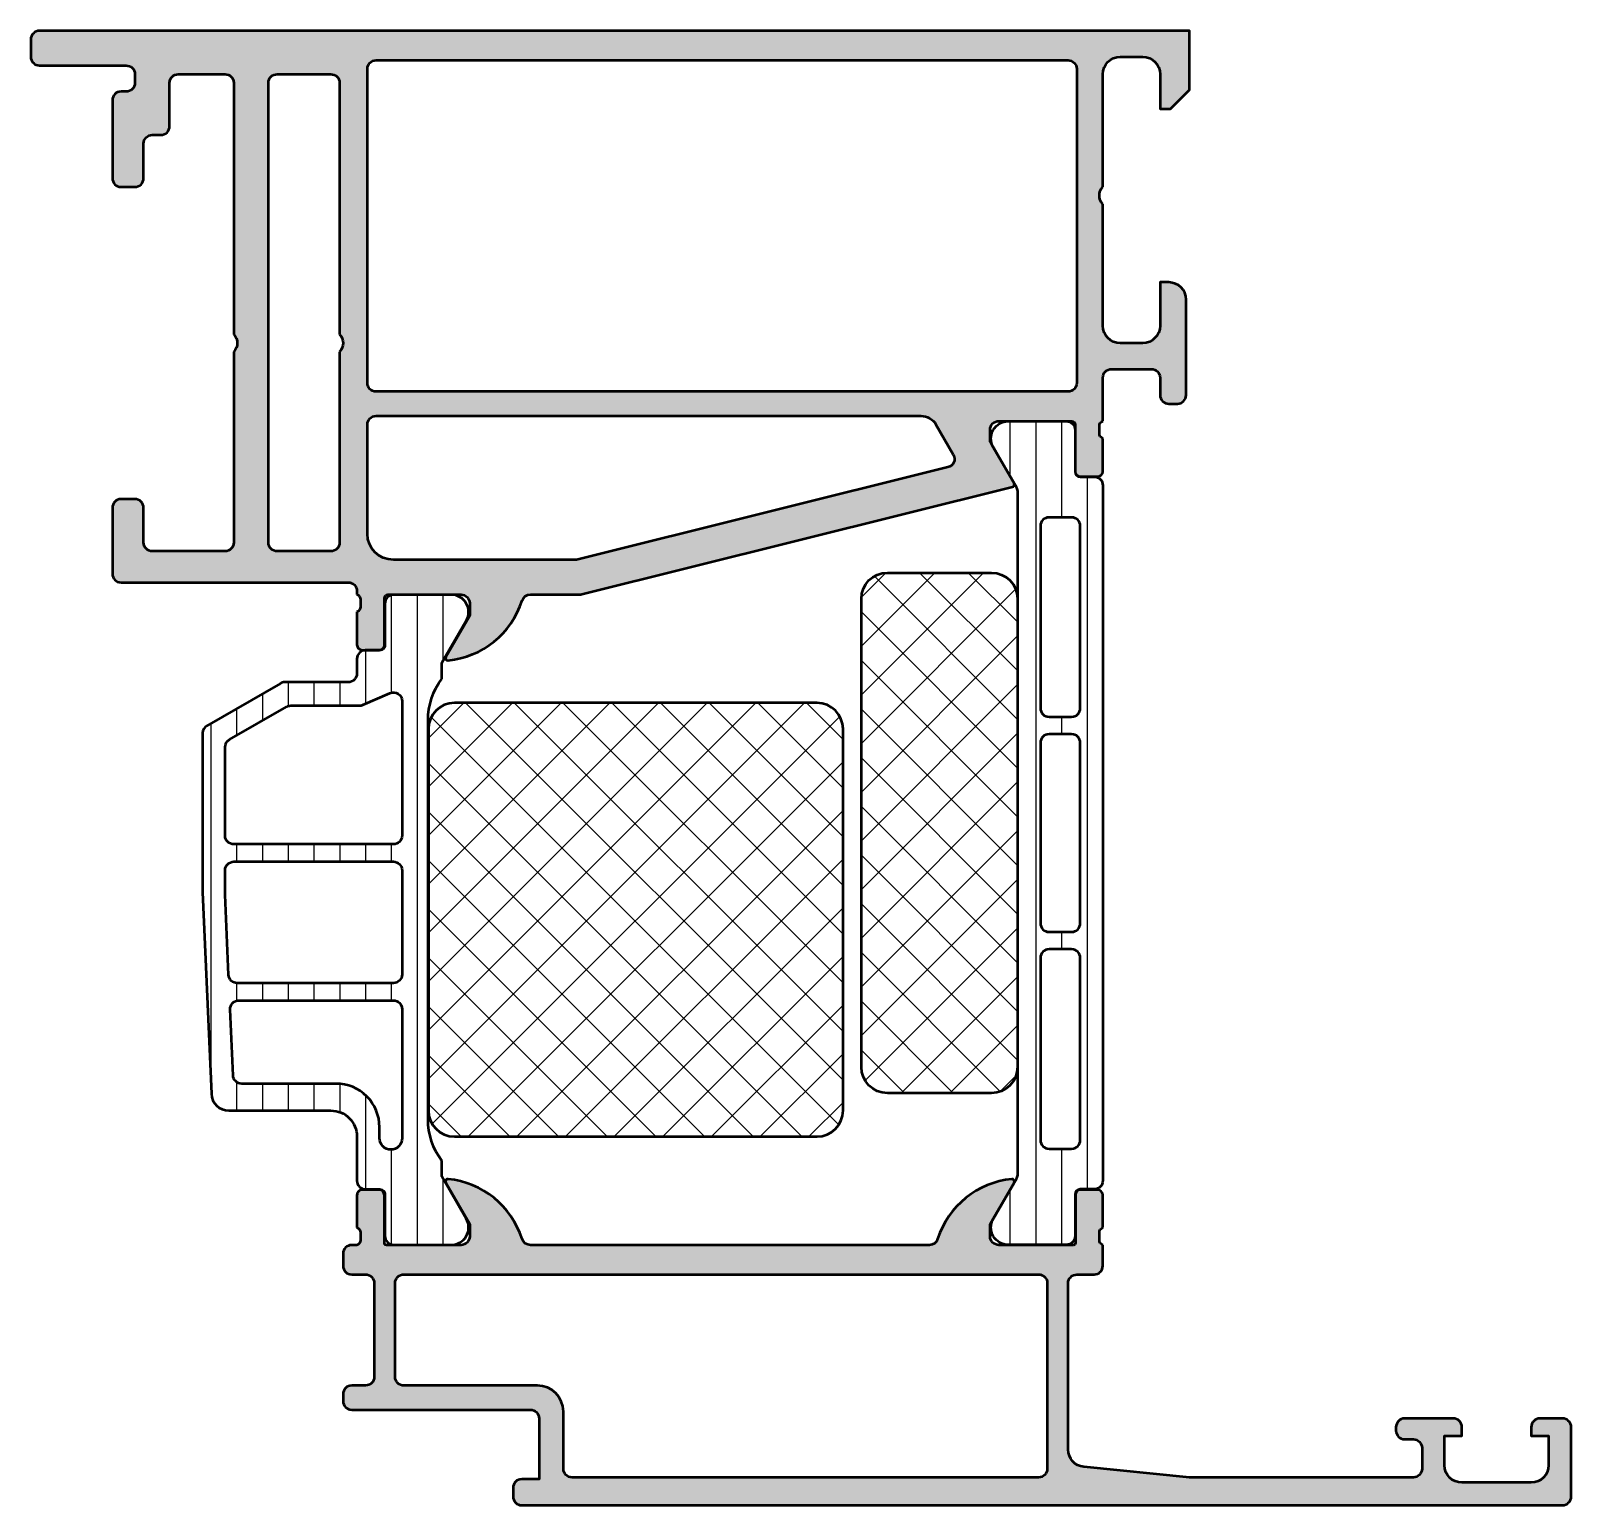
# Model space of a CAD drawing. Extents: x -20.8 to 68, y 0 to 85.
import ezdxf

# ---------------------------------------------------------------- set-up
doc = ezdxf.new("R2010")
doc.units = 0
for name, color, linetype, lineweight in [('0S-Alu contour', 7, 'Continuous', 50), ('0S-Alu hatch', 252, 'Continuous', 25), ('0S-Plastic contour', 254, 'Continuous', 50), ('0S-Plastic hatch', 253, 'Continuous', 25), ('0S-PT contour', 91, 'Continuous', 50), ('0S-PT hatch', 103, 'Continuous', 25)]:
    doc.layers.add(name, color=color, linetype=linetype, lineweight=lineweight)
pattern_1 = [(135, (0, 0), (-1.403165018917055, -1.403165018917055), []), (225, (0, 0), (1.403165018917055, -1.403165018917055), [])]
pattern_2 = [(90, (0, 0), (-1.4859, 0), [])]

# ---------------------------------------------------------------- blocks, each defined once
blk = doc.blocks.new('485140__8F35BCEF_6B17_4D60_A2D0_9060511C50F1_')
at = {"layer": '0S-Alu hatch'}
h = blk.add_hatch(color=256, dxfattribs=at)
edge = h.paths.add_edge_path()
edge.add_line((-14.79999999999999, 57.99999999999994), (-15.59999999999999, 57.99999999999993))
edge.add_arc((-15.59999999999999, 57.49999999999993), 0.5, 90, 180)
edge.add_line((-16.09999999999999, 57.49999999999994), (-16.09999999999999, 53.69999999999993))
edge.add_arc((-15.59999999999999, 53.69999999999993), 0.5, 180, 270)
edge.add_line((-15.59999999999999, 53.19999999999993), (-2.499999999999985, 53.19999999999993))
edge.add_ellipse((-2.499999999999985, 52.69999999999993), major_axis=(-0.5, 0), ratio=1, start_angle=180, end_angle=270, ccw=False)
edge.add_line((-1.999999999999985, 52.69999999999993), (-1.999999999999985, 52.49999999999993))
edge.add_ellipse((-2.099999999999994, 52.21715728752532), major_axis=(-0.2999999999999956, 0), ratio=1, start_angle=180, end_angle=250.52877936550732, ccw=False)
edge.add_line((-1.799999999999997, 52.21715728752532), (-1.799999999999982, 51.78284271247456))
edge.add_ellipse((-2.09999999999998, 51.78284271247456), major_axis=(-0.2999999999999971, 0), ratio=1, start_angle=109.4712206344897, end_angle=180, ccw=False)
edge.add_line((-1.999999999999985, 51.49999999999995), (-1.999999999999985, 49.59999999999998))
edge.add_arc((-1.699999999999945, 49.59999999999998), 0.3000000000000398, 180, 269.9999999999973)
edge.add_line((-1.69999999999996, 49.29999999999994), (-0.7100000000000364, 49.29999999999995))
edge.add_arc((-0.7100000000000222, 49.59999999999998), 0.3000000000000327, 269.9999999999973, 360)
edge.add_line((-0.4099999999999966, 49.59999999999998), (-0.4099999999999824, 52.29999999999994))
edge.add_ellipse((-0.2099999999999937, 52.29999999999994), major_axis=(-0.1999999999999886, 0), ratio=1, start_angle=269.9999999999959, end_angle=360, ccw=False)
edge.add_line((-0.2099999999999795, 52.49999999999992), (4, 52.49999999999993))
edge.add_ellipse((4, 51.99999999999994), major_axis=(-0.4999999999999929, 0), ratio=1, start_angle=180, end_angle=270, ccw=False)
edge.add_line((4.499999999999992, 51.99999999999994), (4.5, 51.29999999999994))
edge.add_line((4.5, 51.29999999999994), (3.118504542377635, 48.90717967697238))
edge.add_arc((3.23811978464829, 48.83811978464823), 0.1381197846482912, 149.9999999999988, 275.6225775507957)
edge.add_arc((2.761776758826187, 53.67660886184776), 5.000000000000007, 275.6225775507937, 342.2515836439299)
edge.add_ellipse((8, 51.99999999999994), major_axis=(-0.4999999999999993, 0), ratio=1, start_angle=270, end_angle=342.2515836439297, ccw=False)
edge.add_line((8, 52.49999999999994), (10.85060512408802, 52.49999999999993))
edge.add_arc((10.85060512408802, 52.99999999999995), 0.5000000000000142, 270, 284)
edge.add_line((10.97156607188786, 52.51485213686194), (35.79529441547364, 58.70410274788985))
edge.add_arc((35.76188021535171, 58.83811978464825), 0.1381197846482939, 283.9999999999995, 389.9999999999971)
edge.add_line((35.88149545762237, 58.90717967697239), (34.50000000000001, 61.29999999999995))
edge.add_line((34.50000000000001, 61.29999999999995), (34.50000000000001, 61.99999999999994))
edge.add_ellipse((35.00000000000001, 61.99999999999994), major_axis=(-0.5, 0), ratio=1, start_angle=270, end_angle=360, ccw=False)
edge.add_line((35.00000000000001, 62.49999999999994), (39.21000000000001, 62.49999999999994))
edge.add_ellipse((39.21000000000001, 62.29999999999994), major_axis=(-0.2000000000000028, 0), ratio=1, start_angle=180, end_angle=270, ccw=False)
edge.add_line((39.41000000000001, 62.29999999999994), (39.41000000000001, 59.59999999999998))
edge.add_arc((39.71000000000005, 59.59999999999998), 0.3000000000000398, 180, 270)
edge.add_line((39.71000000000005, 59.29999999999994), (40.69999999999996, 59.29999999999994))
edge.add_arc((40.69999999999995, 59.59999999999998), 0.3000000000000398, 270.0000000000013, 360)
edge.add_line((41, 59.59999999999998), (41, 61.49999999999995))
edge.add_ellipse((41.10000000000001, 61.78284271247456), major_axis=(-0.2999999999999987, 0), ratio=1, start_angle=0, end_angle=70.52877936550908, ccw=False)
edge.add_line((40.8, 61.78284271247456), (40.8, 62.21715728752532))
edge.add_ellipse((41.10000000000001, 62.21715728752532), major_axis=(-0.3000000000000007, 0), ratio=1, start_angle=289.4712206344923, end_angle=360, ccw=False)
edge.add_line((41, 62.49999999999994), (41, 64.99999999999994))
edge.add_ellipse((41.5, 64.99999999999994), major_axis=(-0.5, 0), ratio=1, start_angle=270, end_angle=360, ccw=False)
edge.add_line((41.5, 65.49999999999994), (43.79999999999999, 65.49999999999994))
edge.add_ellipse((43.79999999999999, 64.99999999999994), major_axis=(-0.5, 0), ratio=1, start_angle=180, end_angle=270, ccw=False)
edge.add_line((44.29999999999999, 64.99999999999994), (44.29999999999999, 63.99999999999995))
edge.add_arc((44.79999999999999, 63.99999999999995), 0.5, 180, 270)
edge.add_line((44.79999999999999, 63.49999999999995), (45.3, 63.49999999999994))
edge.add_arc((45.3, 63.99999999999995), 0.5, 270, 360)
edge.add_line((45.8, 63.99999999999995), (45.8, 69.49999999999994))
edge.add_arc((44.79999999999999, 69.49999999999994), 1.000000000000003, 0, 90)
edge.add_line((44.79999999999999, 70.49999999999994), (44.29999999999999, 70.49999999999994))
edge.add_line((44.29999999999999, 70.49999999999994), (44.29999999999999, 67.99999999999994))
edge.add_ellipse((43.3, 67.99999999999994), major_axis=(-1.000000000000003, 0), ratio=1, start_angle=90, end_angle=180, ccw=False)
edge.add_line((43.3, 66.99999999999994), (42, 66.99999999999994))
edge.add_ellipse((42, 67.99999999999994), major_axis=(-1, 0), ratio=1, start_angle=0, end_angle=90, ccw=False)
edge.add_line((41, 67.99999999999994), (41, 74.99999999999994))
edge.add_ellipse((41.525, 75.49999999999994), major_axis=(-0.7250000000000014, 0), ratio=1, start_angle=-43.60281897270329, end_angle=43.60281897270329, ccw=False)
edge.add_line((41, 75.99999999999994), (41, 82.49999999999994))
edge.add_ellipse((42, 82.49999999999994), major_axis=(-1, 0), ratio=1, start_angle=270, end_angle=360, ccw=False)
edge.add_line((42, 83.49999999999994), (43.3, 83.49999999999994))
edge.add_ellipse((43.3, 82.49999999999994), major_axis=(-1, 0), ratio=1, start_angle=180, end_angle=270, ccw=False)
edge.add_line((44.29999999999999, 82.49999999999994), (44.29999999999999, 80.49999999999994))
edge.add_line((44.29999999999999, 80.49999999999994), (44.90000000000001, 80.49999999999994))
edge.add_line((44.90000000000001, 80.49999999999994), (46, 81.59999999999994))
edge.add_line((46, 81.59999999999994), (46, 84.99999999999994))
edge.add_line((46, 84.99999999999994), (-20.3, 84.99999999999994))
edge.add_arc((-20.3, 84.49999999999993), 0.5, 90, 180)
edge.add_line((-20.8, 84.49999999999993), (-20.8, 83.49999999999991))
edge.add_arc((-20.29999999999998, 83.49999999999994), 0.5, 180, 270)
edge.add_line((-20.29999999999998, 82.99999999999994), (-15.3, 82.99999999999993))
edge.add_ellipse((-15.3, 82.49999999999991), major_axis=(-0.5, 0), ratio=1, start_angle=180, end_angle=270, ccw=False)
edge.add_line((-14.79999999999999, 82.49999999999991), (-14.80000000000001, 81.99999999999993))
edge.add_ellipse((-15.30000000000001, 81.99999999999993), major_axis=(-0.5, 0), ratio=1, start_angle=90, end_angle=180, ccw=False)
edge.add_line((-15.30000000000001, 81.49999999999993), (-15.59999999999999, 81.49999999999993))
edge.add_arc((-15.59999999999999, 80.99999999999991), 0.5, 90, 180)
edge.add_line((-16.09999999999999, 80.99999999999991), (-16.09999999999999, 76.49999999999994))
edge.add_arc((-15.59999999999999, 76.49999999999994), 0.5, 180, 270)
edge.add_line((-15.59999999999999, 75.99999999999994), (-14.79999999999999, 75.99999999999994))
edge.add_arc((-14.79999999999999, 76.49999999999993), 0.4999999999999858, 270, 360)
edge.add_line((-14.30000000000001, 76.49999999999993), (-14.30000000000001, 78.49999999999993))
edge.add_ellipse((-13.80000000000001, 78.49999999999994), major_axis=(-0.5, 0), ratio=1, start_angle=270, end_angle=360, ccw=False)
edge.add_line((-13.80000000000001, 78.99999999999994), (-13.3, 78.99999999999994))
edge.add_arc((-13.3, 79.49999999999994), 0.5, 270, 360)
edge.add_line((-12.8, 79.49999999999994), (-12.8, 81.99999999999993))
edge.add_ellipse((-12.29999999999999, 81.99999999999993), major_axis=(-0.5, 0), ratio=1, start_angle=270, end_angle=360, ccw=False)
edge.add_line((-12.29999999999999, 82.49999999999994), (-9.599999999999994, 82.49999999999991))
edge.add_ellipse((-9.599999999999994, 81.99999999999993), major_axis=(-0.4999999999999858, 0), ratio=1, start_angle=180, end_angle=270, ccw=False)
edge.add_line((-9.100000000000009, 81.99999999999993), (-9.09999999999998, 67.49999999999991))
edge.add_ellipse((-9.625, 66.99999999999994), major_axis=(-0.7249999999999945, 0), ratio=1, start_angle=136.3971810272975, end_angle=223.6028189727009, ccw=False)
edge.add_line((-9.099999999999994, 66.49999999999994), (-9.09999999999998, 55.49999999999994))
edge.add_ellipse((-9.59999999999998, 55.49999999999994), major_axis=(-0.5, 0), ratio=1, start_angle=90, end_angle=180, ccw=False)
edge.add_line((-9.59999999999998, 54.99999999999994), (-13.80000000000001, 54.99999999999993))
edge.add_ellipse((-13.80000000000001, 55.49999999999993), major_axis=(-0.5, 0), ratio=1, start_angle=0, end_angle=90, ccw=False)
edge.add_line((-14.30000000000001, 55.49999999999993), (-14.30000000000001, 57.49999999999994))
edge.add_arc((-14.79999999999999, 57.49999999999994), 0.5, 0, 90)
edge = h.paths.add_edge_path()
edge.add_line((-1.400000000000005, 64.69999999999993), (-1.400000000000005, 82.79999999999994))
edge.add_ellipse((-0.9000000000000056, 82.79999999999994), major_axis=(-0.5, 0), ratio=1, start_angle=270, end_angle=360, ccw=False)
edge.add_line((-0.9000000000000056, 83.29999999999994), (39, 83.29999999999994))
edge.add_ellipse((39, 82.79999999999994), major_axis=(-0.5, 0), ratio=1, start_angle=180, end_angle=270, ccw=False)
edge.add_line((39.5, 82.79999999999994), (39.5, 64.69999999999995))
edge.add_ellipse((39, 64.69999999999995), major_axis=(-0.5, 0), ratio=1, start_angle=90, end_angle=180, ccw=False)
edge.add_line((39, 64.19999999999995), (-0.8999999999999914, 64.1999999999999))
edge.add_ellipse((-0.8999999999999914, 64.69999999999993), major_axis=(-0.5000000000000142, 0), ratio=1, start_angle=0, end_angle=90, ccw=False)
edge = h.paths.add_edge_path()
edge.add_line((-1.400000000000005, 55.99999999999994), (-1.399999999999977, 62.29999999999992))
edge.add_ellipse((-0.8999999999999772, 62.29999999999992), major_axis=(-0.5, 0), ratio=1, start_angle=270, end_angle=360, ccw=False)
edge.add_line((-0.8999999999999772, 62.79999999999992), (30.5162831425916, 62.79999999999994))
edge.add_ellipse((30.5162831425916, 61.79999999999994), major_axis=(-0.9999999999999948, 0), ratio=1, start_angle=209.9999999999992, end_angle=269.9999999999996, ccw=False)
edge.add_line((31.38230854637604, 62.29999999999993), (32.38040457618563, 60.57124696553692))
edge.add_ellipse((31.94739187429342, 60.32124696553692), major_axis=(-0.4999999999999971, 0), ratio=1, start_angle=103.9999999999996, end_angle=210.0000000000001, ccw=False)
edge.add_line((32.06835282209325, 59.83609910239892), (10.72599695008207, 54.51485213686194))
edge.add_ellipse((10.60503600228224, 54.99999999999994), major_axis=(-0.5, 0), ratio=1, start_angle=89.9999999999992, end_angle=103.9999999999996, ccw=False)
edge.add_line((10.60503600228223, 54.49999999999994), (0.0999999999999943, 54.49999999999994))
edge.add_ellipse((0.0999999999999943, 55.99999999999994), major_axis=(-1.5, 0), ratio=1, start_angle=0, end_angle=90, ccw=False)
edge = h.paths.add_edge_path()
edge.add_line((-7.099999999999994, 55.49999999999995), (-7.09999999999998, 81.99999999999993))
edge.add_ellipse((-6.59999999999998, 81.99999999999993), major_axis=(-0.5, 0), ratio=1, start_angle=270, end_angle=360, ccw=False)
edge.add_line((-6.59999999999998, 82.49999999999994), (-3.5, 82.49999999999991))
edge.add_ellipse((-3.5, 81.99999999999993), major_axis=(-0.5, 0), ratio=1, start_angle=180, end_angle=270, ccw=False)
edge.add_line((-3, 81.99999999999993), (-3, 67.49999999999994))
edge.add_ellipse((-3.524999999999991, 66.99999999999994), major_axis=(-0.7249999999999939, 0), ratio=1, start_angle=136.397181027296, end_angle=223.6028189727041, ccw=False)
edge.add_line((-3, 66.49999999999994), (-3, 55.49999999999998))
edge.add_ellipse((-3.5, 55.49999999999998), major_axis=(-0.5, 0), ratio=1, start_angle=90, end_angle=180, ccw=False)
edge.add_line((-3.5, 55), (-6.599999999999994, 54.99999999999995))
edge.add_ellipse((-6.599999999999994, 55.49999999999995), major_axis=(-0.5, 0), ratio=1, start_angle=0, end_angle=90, ccw=False)
at = {"layer": '0S-Alu contour', "color": 7}
for points in [[(-20.8, 84.49999999999993), (-20.8, 83.49999999999991)], [(44.29999999999999, 82.49999999999994), (44.29999999999999, 80.49999999999994), (44.90000000000001, 80.49999999999994), (46, 81.59999999999994), (46, 84.99999999999994), (-20.3, 84.99999999999994)], [(42, 83.49999999999994), (43.3, 83.49999999999994)], [(-20.29999999999998, 82.99999999999994), (-15.3, 82.99999999999993)], [(-1.400000000000005, 64.69999999999993), (-1.400000000000005, 82.79999999999994)], [(-0.9000000000000056, 83.29999999999994), (39, 83.29999999999994)], [(39.5, 82.79999999999994), (39.5, 64.69999999999995)], [(-14.79999999999999, 82.49999999999991), (-14.80000000000001, 81.99999999999993)], [(-12.8, 79.49999999999994), (-12.8, 81.99999999999993)], [(-12.29999999999999, 82.49999999999994), (-9.599999999999994, 82.49999999999991)], [(-9.100000000000009, 81.99999999999993), (-9.09999999999998, 67.49999999999991)], [(-7.099999999999994, 55.49999999999995), (-7.09999999999998, 81.99999999999993)], [(-6.59999999999998, 82.49999999999994), (-3.5, 82.49999999999991)], [(-3, 81.99999999999993), (-3, 67.49999999999994)], [(41, 75.99999999999994), (41, 82.49999999999994)], [(-16.09999999999999, 80.99999999999991), (-16.09999999999999, 76.49999999999994)], [(-15.30000000000001, 81.49999999999993), (-15.59999999999999, 81.49999999999993)], [(-14.30000000000001, 76.49999999999993), (-14.30000000000001, 78.49999999999993)], [(-13.80000000000001, 78.99999999999994), (-13.3, 78.99999999999994)], [(-15.59999999999999, 75.99999999999994), (-14.79999999999999, 75.99999999999994)], [(41, 67.99999999999994), (41, 74.99999999999994)], [(44.79999999999999, 70.49999999999994), (44.29999999999999, 70.49999999999994), (44.29999999999999, 67.99999999999994)], [(45.8, 63.99999999999995), (45.8, 69.49999999999994)], [(43.3, 66.99999999999994), (42, 66.99999999999994)], [(-9.099999999999994, 66.49999999999994), (-9.09999999999998, 55.49999999999994)], [(-3, 66.49999999999994), (-3, 55.49999999999998)], [(41, 62.49999999999994), (41, 64.99999999999994)], [(41.5, 65.49999999999994), (43.79999999999999, 65.49999999999994)], [(44.29999999999999, 64.99999999999994), (44.29999999999999, 63.99999999999995)], [(39, 64.19999999999995), (-0.8999999999999914, 64.1999999999999)], [(44.79999999999999, 63.49999999999995), (45.3, 63.49999999999994)], [(-1.400000000000005, 55.99999999999994), (-1.399999999999977, 62.29999999999992)], [(-0.8999999999999772, 62.79999999999992), (30.5162831425916, 62.79999999999994)], [(31.38230854637604, 62.29999999999993), (32.38040457618563, 60.57124696553692)], [(35.00000000000001, 62.49999999999994), (39.21000000000001, 62.49999999999994)], [(39.41000000000001, 62.29999999999994), (39.41000000000001, 59.59999999999998)], [(40.8, 61.78284271247456), (40.8, 62.21715728752532)], [(35.88149545762237, 58.90717967697239), (34.50000000000001, 61.29999999999995), (34.50000000000001, 61.99999999999994)], [(41, 59.59999999999998), (41, 61.49999999999995)], [(32.06835282209325, 59.83609910239892), (10.72599695008207, 54.51485213686194)], [(10.97156607188786, 52.51485213686194), (35.79529441547364, 58.70410274788985)], [(39.71000000000005, 59.29999999999994), (40.69999999999996, 59.29999999999994)], [(-14.79999999999999, 57.99999999999994), (-15.59999999999999, 57.99999999999993)], [(-16.09999999999999, 57.49999999999994), (-16.09999999999999, 53.69999999999993)], [(-14.30000000000001, 55.49999999999993), (-14.30000000000001, 57.49999999999994)], [(-9.59999999999998, 54.99999999999994), (-13.80000000000001, 54.99999999999993)], [(-3.5, 55), (-6.599999999999994, 54.99999999999995)], [(10.60503600228223, 54.49999999999994), (0.0999999999999943, 54.49999999999994)], [(-15.59999999999999, 53.19999999999993), (-2.499999999999985, 53.19999999999993)], [(-1.999999999999985, 52.69999999999993), (-1.999999999999985, 52.49999999999993)], [(-0.2099999999999795, 52.49999999999992), (4, 52.49999999999993)], [(8, 52.49999999999994), (10.85060512408802, 52.49999999999993)], [(-1.799999999999997, 52.21715728752532), (-1.799999999999982, 51.78284271247456)], [(-0.4099999999999966, 49.59999999999998), (-0.4099999999999824, 52.29999999999994)], [(4.499999999999992, 51.99999999999994), (4.5, 51.29999999999994), (3.118504542377635, 48.90717967697238)], [(-1.999999999999985, 51.49999999999995), (-1.999999999999985, 49.59999999999998)], [(-1.69999999999996, 49.29999999999994), (-0.7100000000000364, 49.29999999999995)]]:
    blk.add_lwpolyline(points, dxfattribs=at)
for centre, radius, start, end in [((-20.3, 84.49999999999993), 0.5, 90, 180), ((-20.29999999999998, 83.49999999999994), 0.5, 180, 270), ((-15.59999999999999, 80.99999999999991), 0.5, 90, 180), ((-13.3, 79.49999999999994), 0.5, 270, 0), ((-15.59999999999999, 76.49999999999994), 0.5, 180, 270), ((-14.79999999999999, 76.49999999999993), 0.4999999999999858, 270, 0), ((44.79999999999999, 69.49999999999994), 1.000000000000003, 0, 90), ((44.79999999999999, 63.99999999999995), 0.5, 180, 270), ((45.3, 63.99999999999995), 0.5, 270, 0), ((39.71000000000005, 59.59999999999998), 0.3000000000000398, 180, 270), ((40.69999999999995, 59.59999999999998), 0.3000000000000398, 270.0000000000013, 0), ((35.76188021535171, 58.83811978464825), 0.1381197846482939, 283.9999999999995, 29.99999999999717), ((-15.59999999999999, 57.49999999999993), 0.5, 90, 180), ((-14.79999999999999, 57.49999999999994), 0.5, 0, 90), ((-15.59999999999999, 53.69999999999993), 0.5, 180, 270), ((10.85060512408802, 52.99999999999995), 0.5000000000000142, 270, 284), ((2.761776758826187, 53.67660886184776), 5.000000000000007, 275.6225775507937, 342.2515836439299), ((-1.699999999999945, 49.59999999999998), 0.3000000000000398, 180, 269.9999999999973), ((-0.7100000000000222, 49.59999999999998), 0.3000000000000327, 269.9999999999973, 0), ((3.23811978464829, 48.83811978464823), 0.1381197846482912, 149.9999999999988, 275.6225775507957)]:
    blk.add_arc(centre, radius, start, end, dxfattribs=at)
at = {"layer": '0S-Alu contour', "color": 7, "extrusion": (0, -1e-16, -1)}
for centre, radius, start, end in [((-42, 82.49999999999994), 1, 0, 90), ((-43.3, 82.49999999999994), 1, 90, 180), ((15.3, 82.49999999999991), 0.5, 90, 180), ((0.9000000000000056, 82.79999999999994), 0.5, 0, 90), ((-39, 82.79999999999994), 0.5, 90, 180), ((15.30000000000001, 81.99999999999993), 0.5, 180, 270), ((12.29999999999999, 81.99999999999993), 0.5, 0, 90), ((9.599999999999994, 81.99999999999993), 0.4999999999999858, 90, 180), ((6.59999999999998, 81.99999999999993), 0.5, 0, 90), ((3.5, 81.99999999999993), 0.5, 90, 180), ((13.80000000000001, 78.49999999999994), 0.5, 0, 90), ((-41.525, 75.49999999999994), 0.7250000000000015, 316.3971810272967, 43.60281897270331), ((9.625, 66.99999999999994), 0.7249999999999948, 136.3971810272991, 223.6028189727025), ((3.524999999999991, 66.99999999999994), 0.7249999999999939, 136.3971810272959, 223.6028189727041), ((-42, 67.99999999999994), 1, 270, 0), ((-43.3, 67.99999999999994), 1.000000000000003, 180, 270), ((-41.5, 64.99999999999994), 0.5, 0, 90), ((-43.79999999999999, 64.99999999999994), 0.5, 90, 180), ((0.8999999999999914, 64.69999999999993), 0.5000000000000142, 270, 0), ((-39, 64.69999999999995), 0.5, 180, 270), ((0.8999999999999772, 62.29999999999992), 0.5, 0, 90), ((-30.5162831425916, 61.79999999999994), 0.9999999999999948, 90.0000000000004, 150.0000000000008), ((-35.00000000000001, 61.99999999999994), 0.5, 0, 90), ((-39.21000000000001, 62.29999999999994), 0.2000000000000028, 90, 180), ((-41.10000000000001, 62.21715728752532), 0.3000000000000007, 0, 70.52877936550773), ((-41.10000000000001, 61.78284271247456), 0.2999999999999987, 289.471220634491, 0), ((-31.94739187429342, 60.32124696553692), 0.4999999999999971, 149.9999999999999, 256.0000000000004), ((-0.0999999999999943, 55.99999999999994), 1.5, 270, 0), ((13.80000000000001, 55.49999999999993), 0.5, 270, 0), ((9.59999999999998, 55.49999999999994), 0.5, 180, 270), ((6.599999999999994, 55.49999999999995), 0.5, 270, 0), ((3.5, 55.49999999999998), 0.5, 180, 270), ((-10.60503600228224, 54.99999999999994), 0.5, 256.0000000000004, 270.0000000000008), ((2.499999999999985, 52.69999999999993), 0.5, 90, 180), ((2.099999999999994, 52.21715728752532), 0.2999999999999956, 109.4712206344927, 180), ((0.2099999999999937, 52.29999999999994), 0.1999999999999886, 0, 90.00000000000406), ((-4, 51.99999999999994), 0.4999999999999929, 90, 180), ((-8, 51.99999999999994), 0.4999999999999993, 17.74841635607033, 90), ((2.09999999999998, 51.78284271247456), 0.2999999999999971, 180, 250.5287793655103)]:
    blk.add_arc(centre, radius, start, end, dxfattribs=at)
blk = doc.blocks.new('345350__35DB518B_9652_482E_AA08_8F5A9188A57E_')
at = {"layer": '0S-Alu hatch'}
h = blk.add_hatch(color=256, dxfattribs=at)
edge = h.paths.add_edge_path()
edge.add_line((39.50030497740954, 13.29992253876117), (40.5, 13.29992253876117))
edge.add_arc((40.5, 13.79992253876117), 0.5, 270, 360)
edge.add_line((41.00000000000001, 13.79992253876117), (41, 15))
edge.add_ellipse((41.07883644654305, 15.26752059199312), major_axis=(-0.2788950563274395, 0), ratio=1, start_angle=-1.164589374096181, end_angle=73.58012358050678, ccw=False)
edge.add_line((40.79999899999999, 15.27318899999149), (40.79999899999999, 15.72678299999148))
edge.add_ellipse((41.07886709564316, 15.73244365946854), major_axis=(-0.2789255417371506, 0), ratio=1, start_angle=-73.57540544464638, end_angle=1.1628700728869035, ccw=False)
edge.add_line((41, 15.99998699999148), (41, 17.879998))
edge.add_arc((40.69999999999999, 17.879998), 0.3000000000000078, 0, 90)
edge.add_line((40.69999999999999, 18.17999800000001), (39.72002568095721, 18.179998))
edge.add_arc((39.72002568095721, 17.879998), 0.3000000000000007, 90, 180)
edge.add_line((39.42002568095721, 17.879998), (39.42002568095721, 15.11999999999999))
edge.add_ellipse((39.30002568095722, 15.11999999999999), major_axis=(-0.1199999999999939, 0), ratio=1, start_angle=89.9999999999967, end_angle=180, ccw=False)
edge.add_line((39.30002568095721, 15), (35.00000000000002, 15))
edge.add_ellipse((35.00000000000002, 15.5), major_axis=(-0.5, 0), ratio=1, start_angle=0, end_angle=90, ccw=False)
edge.add_line((34.50000000000001, 15.5), (34.49999999999999, 16.2))
edge.add_line((34.49999999999999, 16.2), (35.88149545762237, 18.59282032302755))
edge.add_arc((35.76188021535172, 18.6618802153517), 0.1381197846482894, 330.0000000000001, 455.6225775507986)
edge.add_arc((36.23822324117386, 13.82339113815207), 5.000000000000113, 95.622577550794, 162.2515836439304)
edge.add_ellipse((31.00000000000005, 15.49999999999988), major_axis=(-0.4999999999998849, 0), ratio=1, start_angle=89.99999999999511, end_angle=162.2515836439254, ccw=False)
edge.add_line((31.00000000000001, 15), (7.999999999999992, 15))
edge.add_ellipse((8.000000000000028, 15.49999999999984), major_axis=(-0.4999999999998437, 0), ratio=1, start_angle=17.748416356066116, end_angle=89.99999999999591, ccw=False)
edge.add_arc((2.761776758826187, 13.82339113815201), 5.000000000000197, 17.74841635607066, 84.37742244920675)
edge.add_arc((3.23811978464829, 18.66188021535171), 0.138119784648294, 84.37742244921073, 210.0000000000012)
edge.add_line((3.118504542377635, 18.59282032302757), (4.500000000000007, 16.19999999999999))
edge.add_line((4.500000000000007, 16.19999999999999), (4.5, 15.5))
edge.add_ellipse((4, 15.50000000000001), major_axis=(-0.5, 0), ratio=1, start_angle=90, end_angle=180, ccw=False)
edge.add_line((4, 15.00000000000001), (-0.3000256809571908, 15))
edge.add_ellipse((-0.3000256809571908, 15.12), major_axis=(-0.120000000000001, 0), ratio=1, start_angle=0, end_angle=90, ccw=False)
edge.add_line((-0.4200256809571954, 15.12), (-0.4200256809571954, 17.879998))
edge.add_arc((-0.7200256809572068, 17.87999799999999), 0.3000000000000114, 0, 90)
edge.add_line((-0.7200256809572068, 18.17999800000001), (-1.699999999999988, 18.179998))
edge.add_arc((-1.700000000000002, 17.87999800000001), 0.2999999999999936, 89.99999999999729, 180)
edge.add_line((-2, 17.87999800000001), (-1.999999999999985, 15.99998699999149))
edge.add_ellipse((-2.078867095643147, 15.73244365946855), major_axis=(-0.2789255417371474, 0), ratio=1, start_angle=178.8371299271133, end_angle=253.5754054446465, ccw=False)
edge.add_line((-1.799998999999985, 15.72678299999149), (-1.799998999999985, 15.2731889999915))
edge.add_ellipse((-2.078836446543036, 15.26752059199313), major_axis=(-0.2788950563274377, 0), ratio=1, start_angle=106.41987641949041, end_angle=181.1645893740969, ccw=False)
edge.add_line((-2, 15.00000000000001), (-2.299680908210589, 15))
edge.add_arc((-2.299680908210589, 14.5), 0.5000000000000036, 90, 180)
edge.add_line((-2.799680908210589, 14.5), (-2.799680908210589, 13.79992253876117))
edge.add_arc((-2.29956618973938, 13.80003725723238), 0.5001147316285183, 180.0131427528032, 269.9868572472035)
edge.add_line((-2.299680908210547, 13.29992253876117), (-1.499693115241839, 13.29992253876117))
edge.add_ellipse((-1.499443254268499, 12.80017239973451), major_axis=(-0.4997502014883713, 0), ratio=1, start_angle=179.9713537287386, end_angle=270.0286462712596, ccw=False)
edge.add_line((-0.9996931152418397, 12.79992253876115), (-0.9996931152418255, 7.400020671848328))
edge.add_ellipse((-1.499713436076874, 7.400040992683378), major_axis=(-0.500020321247968, 0), ratio=1, start_angle=90.00232850153338, end_angle=179.9976714983276, ccw=False)
edge.add_line((-1.499693115241825, 6.90002067184833), (-2.299680908210575, 6.900020671848325))
edge.add_arc((-2.299566189739365, 6.399905953377112), 0.5001147316285218, 90.01314275280141, 179.9868572471968)
edge.add_line((-2.799680908210575, 6.400020671848338), (-2.799680908210575, 5.999996257785828))
edge.add_arc((-2.299566189739365, 6.000110976257024), 0.5001147316285183, 180.0131427528032, 269.986857247197)
edge.add_line((-2.299680908210589, 5.499996257785815), (8.00027636718005, 5.499996257785825))
edge.add_ellipse((8.000276199942048, 4.999996090547827), major_axis=(-0.5000001672380266, 0), ratio=1, start_angle=180.0000191671709, end_angle=269.99998083594335, ccw=False)
edge.add_line((8.50027636718005, 4.999996257813003), (8.500276367180042, 1.499999953273801))
edge.add_line((8.500276367180042, 1.499999953273801), (7.500276367180042, 1.499999953273801))
edge.add_arc((7.500391085671957, 0.9998852347682088), 0.5001147316629067, 90.0131427551726, 179.9868504146385)
edge.add_line((7.000276367180042, 1.000000012878441), (7.000276367180042, 0.5000000128784468))
edge.add_arc((7.500391118378033, 0.5001147334620317), 0.5001147643557832, 180.0131429938963, 269.9798609896767)
edge.add_line((7.500215332023778, 1e-15), (67.5, 1e-16))
edge.add_arc((67.5, 0.5000000000000002), 0.5000000000000001, 270, 360)
edge.add_line((68, 0.5000000000000001), (68, 4.5))
edge.add_arc((67.5, 4.5), 0.5, 0, 90)
edge.add_line((67.5, 5), (66.19999999999999, 5))
edge.add_arc((66.19999999999999, 4.5), 0.5, 90, 180)
edge.add_line((65.69999999999999, 4.5), (65.69999999999999, 4))
edge.add_line((65.69999999999999, 4), (66.69999999999999, 4))
edge.add_line((66.69999999999999, 4), (66.69999999999996, 2.299999999999997))
edge.add_ellipse((65.69999999999996, 2.299999999999997), major_axis=(-1, 0), ratio=1, start_angle=90, end_angle=180, ccw=False)
edge.add_line((65.69999999999996, 1.299999999999997), (61.69999999999999, 1.299999999999982))
edge.add_ellipse((61.69999999999999, 2.299999999999982), major_axis=(-0.9999999999999992, 0), ratio=1, start_angle=0, end_angle=90, ccw=False)
edge.add_line((60.69999999999999, 2.299999999999982), (60.69999999999999, 4))
edge.add_line((60.69999999999999, 4), (61.69999999999999, 4))
edge.add_line((61.69999999999999, 4), (61.69999999999999, 4.499999999999984))
edge.add_arc((61.19999999999999, 4.5), 0.5000000000000009, 0, 90)
edge.add_line((61.19999999999999, 5), (58.4, 4.999999999999999))
edge.add_arc((58.4, 4.499999999999998), 0.5000000000000009, 90, 180)
edge.add_line((57.9, 4.499999999999998), (57.9, 4.299999999999982))
edge.add_arc((58.4, 4.299999999999982), 0.5, 180, 270)
edge.add_line((58.4, 3.799999999999982), (58.9, 3.799999999999982))
edge.add_ellipse((58.9, 3.299999999999982), major_axis=(-0.5, 0), ratio=1, start_angle=180, end_angle=270, ccw=False)
edge.add_line((59.40000000000001, 3.299999999999982), (59.39999999999997, 2.099999999999981))
edge.add_ellipse((58.89999999999997, 2.09999999999998), major_axis=(-0.5000000000000018, 0), ratio=1, start_angle=90, end_angle=180, ccw=False)
edge.add_line((58.89999999999997, 1.599999999999978), (45.9983668848607, 1.599999999999979))
edge.add_line((45.9983668848607, 1.599999999999979), (39.90086726378649, 2.209750724796321))
edge.add_ellipse((40.00036986780803, 3.204788067252853), major_axis=(-1.000000040545011, 0), ratio=1, start_angle=1.5080649291121517e-05, end_angle=84.2894712981925, ccw=False)
edge.add_line((39.00036982726306, 3.204787804045857), (39.00036982726304, 12.79998738861467))
edge.add_ellipse((39.50041968100179, 12.79987268502242), major_axis=(-0.5000498668943465, 0), ratio=1, start_angle=270.0131427528001, end_angle=359.9868572472245, ccw=False)
edge = h.paths.add_edge_path()
edge.add_ellipse((0.7001505502649508, 12.80015209114268), major_axis=(-0.4997704760377764, 0), ratio=1, start_angle=-90.01932230628069, end_angle=0.02631684688930136, ccw=False)
edge.add_line((0.7003190917894245, 13.29992253876117), (37.30035380553454, 13.29992253876116))
edge.add_ellipse((37.30048878729687, 12.80005752052349), major_axis=(-0.4998650364626667, 0), ratio=1, start_angle=179.9845280529183, end_angle=270.0154719470708, ccw=False)
edge.add_line((37.80035380553454, 12.79992253876107), (37.80035380553453, 2.099975658420646))
edge.add_ellipse((37.30025928519608, 2.100070059527233), major_axis=(-0.5000945292483385, 0), ratio=1, start_angle=90.0108291856593, end_angle=179.9891844747251, ccw=False)
edge.add_line((37.30035380553454, 1.5999755392113), (10.40030078124254, 1.5999755392113))
edge.add_ellipse((10.400395301581, 2.100070059527243), major_axis=(-0.5000945292483491, 0), ratio=1, start_angle=0.010815525275006621, end_angle=89.98917081434081, ccw=False)
edge.add_line((9.900300781242542, 2.099975658420602), (9.900300781242535, 5.400020819006611))
edge.add_arc((8.40030085426848, 5.400020744874273), 1.499999926974057, 2.8316468405e-06, 90.00000278938575)
edge.add_line((8.400300781242535, 6.900020671848325), (0.7003190917894245, 6.900020671848327))
edge.add_ellipse((0.7001505502649508, 7.39979111946681), major_axis=(-0.4997704760377753, 0), ratio=1, start_angle=-0.02631684688930136, end_angle=90.0193223062808, ccw=False)
edge.add_line((0.2003801269456744, 7.400020671848325), (0.2003801269456602, 12.79992253876121))
at = {"layer": '0S-Alu contour', "color": 7}
for points in [[(-2, 17.87999800000001), (-1.999999999999985, 15.99998699999149)], [(-0.7200256809572068, 18.17999800000001), (-1.699999999999988, 18.179998)], [(-0.4200256809571954, 15.12), (-0.4200256809571954, 17.879998)], [(3.118504542377635, 18.59282032302757), (4.500000000000007, 16.19999999999999), (4.5, 15.5)], [(34.50000000000001, 15.5), (34.49999999999999, 16.2), (35.88149545762237, 18.59282032302755)], [(39.42002568095721, 17.879998), (39.42002568095721, 15.11999999999999)], [(40.69999999999999, 18.17999800000001), (39.72002568095721, 18.179998)], [(41, 15.99998699999148), (41, 17.879998)], [(-1.799998999999985, 15.72678299999149), (-1.799998999999985, 15.2731889999915)], [(40.79999899999999, 15.27318899999149), (40.79999899999999, 15.72678299999148)], [(-2.799680908210589, 14.5), (-2.799680908210589, 13.79992253876117)], [(-2, 15.00000000000001), (-2.299680908210589, 15)], [(4, 15.00000000000001), (-0.3000256809571908, 15)], [(31.00000000000001, 15), (7.999999999999992, 15)], [(39.30002568095721, 15), (35.00000000000002, 15)], [(41.00000000000001, 13.79992253876117), (41, 15)], [(-2.299680908210547, 13.29992253876117), (-1.499693115241839, 13.29992253876117)], [(-0.9996931152418397, 12.79992253876115), (-0.9996931152418255, 7.400020671848328)], [(0.2003801269456744, 7.400020671848325), (0.2003801269456602, 12.79992253876121)], [(0.7003190917894245, 13.29992253876117), (37.30035380553454, 13.29992253876116)], [(37.80035380553454, 12.79992253876107), (37.80035380553453, 2.099975658420646)], [(39.00036982726306, 3.204787804045857), (39.00036982726304, 12.79998738861467)], [(39.50030497740954, 13.29992253876117), (40.5, 13.29992253876117)], [(-2.799680908210575, 6.400020671848338), (-2.799680908210575, 5.999996257785828)], [(-1.499693115241825, 6.90002067184833), (-2.299680908210575, 6.900020671848325)], [(8.400300781242535, 6.900020671848325), (0.7003190917894245, 6.900020671848327)], [(-2.299680908210589, 5.499996257785815), (8.00027636718005, 5.499996257785825)], [(9.900300781242542, 2.099975658420602), (9.900300781242535, 5.400020819006611)], [(8.50027636718005, 4.999996257813003), (8.500276367180042, 1.499999953273801), (7.500276367180042, 1.499999953273801)], [(57.9, 4.499999999999998), (57.9, 4.299999999999982)], [(61.19999999999999, 5), (58.4, 4.999999999999999)], [(60.69999999999999, 2.299999999999982), (60.69999999999999, 4), (61.69999999999999, 4), (61.69999999999999, 4.499999999999984)], [(65.69999999999999, 4.5), (65.69999999999999, 4), (66.69999999999999, 4), (66.69999999999996, 2.299999999999997)], [(67.5, 5), (66.19999999999999, 5)], [(68, 0.5000000000000001), (68, 4.5)], [(58.4, 3.799999999999982), (58.9, 3.799999999999982)], [(59.40000000000001, 3.299999999999982), (59.39999999999997, 2.099999999999981)], [(58.89999999999997, 1.599999999999978), (45.9983668848607, 1.599999999999979), (39.90086726378649, 2.209750724796321)], [(7.000276367180042, 1.000000012878441), (7.000276367180042, 0.5000000128784468)], [(37.30035380553454, 1.5999755392113), (10.40030078124254, 1.5999755392113)], [(65.69999999999996, 1.299999999999997), (61.69999999999999, 1.299999999999982)], [(7.500215332023778, 1e-15), (67.5, 1e-16)]]:
    blk.add_lwpolyline(points, dxfattribs=at)
for centre, radius, start, end in [((3.23811978464829, 18.66188021535171), 0.138119784648294, 84.37742244921073, 210.0000000000012), ((2.761776758826187, 13.82339113815201), 5.000000000000197, 17.74841635607066, 84.37742244920675), ((36.23822324117386, 13.82339113815207), 5.000000000000113, 95.622577550794, 162.2515836439304), ((35.76188021535172, 18.6618802153517), 0.1381197846482894, 330.0000000000001, 95.62257755079864), ((-1.700000000000002, 17.87999800000001), 0.2999999999999936, 89.99999999999729, 180), ((-0.7200256809572068, 17.87999799999999), 0.3000000000000114, 0, 90), ((39.72002568095721, 17.879998), 0.3000000000000007, 90, 180), ((40.69999999999999, 17.879998), 0.3000000000000078, 0, 90), ((-2.299680908210589, 14.5), 0.5000000000000036, 90, 180), ((-2.29956618973938, 13.80003725723238), 0.5001147316285183, 180.0131427528032, 269.9868572472035), ((40.5, 13.79992253876117), 0.5, 270, 0), ((-2.299566189739365, 6.399905953377112), 0.5001147316285218, 90.01314275280141, 179.9868572471968), ((8.40030085426848, 5.400020744874273), 1.499999926974057, 2.8316468405e-06, 90.00000278938575), ((-2.299566189739365, 6.000110976257024), 0.5001147316285183, 180.0131427528032, 269.986857247197), ((58.4, 4.499999999999998), 0.5000000000000009, 90, 180), ((61.19999999999999, 4.5), 0.5000000000000009, 0, 90), ((66.19999999999999, 4.5), 0.5, 90, 180), ((67.5, 4.5), 0.5, 0, 90), ((58.4, 4.299999999999982), 0.5, 180, 270), ((7.500391085671957, 0.9998852347682088), 0.5001147316629067, 90.0131427551726, 179.9868504146385), ((7.500391118378033, 0.5001147334620317), 0.5001147643557832, 180.0131429938963, 269.9798609896767), ((67.5, 0.5000000000000002), 0.5000000000000001, 270, 0)]:
    blk.add_arc(centre, radius, start, end, dxfattribs=at)
at = {"layer": '0S-Alu contour', "color": 7, "extrusion": (0, 0, -1)}
for centre, radius, start, end in [((2.078867095643147, 15.73244365946855), 0.2789255417371474, 106.4245945553535, 181.1628700728868), ((-41.07886709564316, 15.73244365946854), 0.2789255417371506, 358.8371299271131, 73.57540544464645), ((2.078836446543036, 15.26752059199313), 0.2788950563274378, 178.8354106259031, 253.5801235805096), ((0.3000256809571908, 15.12), 0.120000000000001, 270, 0), ((-4, 15.50000000000001), 0.5, 180, 270), ((-8.000000000000028, 15.49999999999984), 0.4999999999998437, 270.0000000000041, 342.2515836439339), ((-31.00000000000005, 15.49999999999988), 0.4999999999998849, 197.7484163560747, 270.0000000000049), ((-35.00000000000002, 15.5), 0.5, 270, 0), ((-39.30002568095722, 15.11999999999999), 0.1199999999999939, 180, 270.0000000000033), ((-41.07883644654305, 15.26752059199312), 0.2788950563274395, 286.4198764194932, 1.164589374096298), ((1.499443254268499, 12.80017239973451), 0.4997502014883713, 89.9713537287404, 180.0286462712615), ((-0.7001505502649508, 12.80015209114268), 0.4997704760377764, 359.9736831531107, 90.01932230628076), ((-37.30048878729687, 12.80005752052349), 0.4998650364626667, 89.98452805292918, 180.0154719470817), ((-39.50041968100179, 12.79987268502242), 0.5000498668943465, 0.0131427527754762, 89.98685724719992), ((1.499713436076874, 7.400040992683378), 0.500020321247968, 180.0023285016724, 269.9976714984666), ((-0.7001505502649508, 7.39979111946681), 0.4997704760377754, 269.9806776937192, 0.0263168468893796), ((-8.000276199942048, 4.999996090547827), 0.5000001672380266, 90.00001916405668, 179.9999808328291), ((-58.9, 3.299999999999982), 0.5, 90, 180), ((-40.00036986780803, 3.204788067252853), 1.000000040545011, 275.7105287018076, 359.9999849193507), ((-10.400395301581, 2.100070059527243), 0.5000945292483491, 270.0108291856592, 359.989184474725), ((-37.30025928519608, 2.100070059527233), 0.5000945292483385, 180.010815525275, 269.9891708143407), ((-58.89999999999997, 2.09999999999998), 0.5000000000000018, 180, 270), ((-61.69999999999999, 2.299999999999982), 0.9999999999999992, 270, 0), ((-65.69999999999996, 2.299999999999997), 1, 180, 270)]:
    blk.add_arc(centre, radius, start, end, dxfattribs=at)
blk = doc.blocks.new('486150__28C673FA_AB1E_4FC9_AF6F_7C33FCDEC9AF_')
at = {"layer": '0S-PT hatch'}
h = blk.add_hatch(dxfattribs=at)
h.set_pattern_fill('ANSI37', color=256, scale=0.625, angle=90, style=0)
h.set_pattern_definition(pattern_1)
edge = h.paths.add_edge_path()
edge.add_line((26.02245574529684, 22.74998148750157), (26.02245574529684, 44.74998148748698))
edge.add_arc((24.52245202585468, 44.74997776804483), 1.500003719446766, 0.0001420731681082, 89.9998579281272)
edge.add_line((24.52245574529684, 46.24998148748697), (3.622423320370074, 46.24998148748697))
edge.add_arc((3.622424881695991, 44.74997992616155), 1.500001561326231, 90.00005963819488, 179.9999403640483)
edge.add_line((2.122423320370572, 44.74998148742875), (2.122423320370572, 22.74998148748698))
edge.add_arc((3.622423837768906, 22.74998200488532), 1.500000517398437, 180.0000197662889, 269.9999802368272)
edge.add_line((3.622423320370074, 21.24998148748697), (24.52245574529684, 21.24998148748698))
edge.add_arc((24.5224530700625, 22.74998416272132), 1.500002675236727, 270.0001021862424, 359.999897814315)
at = {"layer": '0S-PT contour', "color": 7}
for points in [[(24.52245574529684, 46.24998148748697), (3.622423320370074, 46.24998148748697)], [(2.122423320370572, 44.74998148742875), (2.122423320370572, 22.74998148748698)], [(26.02245574529684, 22.74998148750157), (26.02245574529684, 44.74998148748698)], [(3.622423320370074, 21.24998148748697), (24.52245574529684, 21.24998148748698)]]:
    blk.add_lwpolyline(points, dxfattribs=at)
for centre, radius, start, end in [((3.622424881695991, 44.74997992616155), 1.500001561326231, 90.00005963819488, 179.9999403640483), ((24.52245202585468, 44.74997776804483), 1.500003719446766, 0.0001420731681082, 89.9998579281272), ((3.622423837768906, 22.74998200488532), 1.500000517398437, 180.0000197662889, 269.9999802368272), ((24.5224530700625, 22.74998416272132), 1.500002675236727, 270.0001021862424, 359.999897814315)]:
    blk.add_arc(centre, radius, start, end, dxfattribs=at)
blk = doc.blocks.new('284043__86A1EA8C_122A_498A_8FE7_46F009FB341E___F35DE21D_FB9F_4A07_AC2B_7B6869836C4A_')
at = {"layer": '0S-Plastic hatch'}
h = blk.add_hatch(dxfattribs=at)
h.set_pattern_fill('ANSI31', color=256, scale=0.4680000000000001, angle=45, style=0)
h.set_pattern_definition(pattern_2)
edge = h.paths.add_edge_path()
edge.add_line((-1.997764510266989, 48.78992810501332), (-1.997638425690738, 47.94818568376939))
edge.add_ellipse((-2.497638420081472, 47.94811078878272), major_axis=(-0.4999999999999931, 0), ratio=1, start_angle=89.9999999999983, end_angle=180.0085823333159, ccw=False)
edge.add_line((-2.497638420081486, 47.44811078878274), (-6.163118529758392, 47.4481107887828))
edge.add_arc((-6.163118529758406, 46.9481107887828), 0.5, 89.99999999999837, 119.9999999999983)
edge.add_line((-6.413118529758392, 47.38112349067502), (-10.6476320911284, 44.93612341247713))
edge.add_arc((-10.39759731720528, 44.50313078918071), 0.4999999999999016, 120.0046013551552, 180)
edge.add_line((-10.89759731720518, 44.50313078918071), (-10.89759731720519, 35.36275174426364))
edge.add_arc((-10.39759731721105, 35.36275174426365), 0.4999999999941452, 180, 182.4989441425431)
edge.add_line((-10.89712182982447, 35.34095125590969), (-10.38944169876723, 23.70824533150792))
edge.add_arc((-9.390392673528723, 23.75184630821632), 0.9999999999999534, 182.4989441425417, 269.9999982466169)
edge.add_line((-9.390392704131031, 22.75184630821637), (-3.499855863327439, 22.7518461279519))
edge.add_ellipse((-3.499855909231015, 21.2518461279519), major_axis=(-1.5, 0), ratio=1, start_angle=179.9951434523418, end_angle=269.99999824661256, ccw=False)
edge.add_line((-1.999855914619558, 21.25171898383168), (-2.000071354366383, 18.71003938137368))
edge.add_arc((-1.500071356162564, 18.70999699999999), 0.4999999999999999, 179.9951434523416, 270)
edge.add_line((-1.500071356162564, 18.20999699999999), (-0.6872023479050569, 18.20999699999998))
edge.add_ellipse((-0.6872023479050711, 17.90999700000001), major_axis=(-0.2999999999999616, 0), ratio=1, start_angle=179.9920752627074, end_angle=269.99999999999727, ccw=False)
edge.add_line((-0.3872023507746718, 17.90995550617271), (-0.3875342856760397, 15.51006915637861))
edge.add_arc((0.1124657095413681, 15.50999999999996), 0.5000000000000127, 179.9920752627072, 269.9999999999984)
edge.add_line((0.1124657095413539, 15.00999999999995), (3.439504461283817, 15.00999999999998))
edge.add_arc((3.439504461283817, 16.00999999999999), 1.000000000000012, 270, 389.9999965993453)
edge.add_line((4.305529894744573, 16.50999994859912), (2.9024026827948, 18.94028790229572))
edge.add_line((2.9024026827948, 18.94028790229572), (2.9024026827948, 19.85184913408413))
edge.add_ellipse((6.102423320370093, 22.25182161707063), major_axis=(-4.000000000000019, 0), ratio=1, start_angle=0, end_angle=36.86940495720182, ccw=False)
edge.add_line((2.102423320370064, 22.25182161707063), (2.102423320370078, 45.24814135790331))
edge.add_ellipse((6.102423320370057, 45.24814135790331), major_axis=(-3.999999999999978, 0), ratio=1, start_angle=323.1305950427979, end_angle=360, ccw=False)
edge.add_line((2.902402682794814, 47.6481138408898), (2.902402682794814, 48.5597120977042))
edge.add_line((2.902402682794814, 48.5597120977042), (4.305529894744594, 50.99000005140081))
edge.add_arc((3.439504461283831, 51.48999999999995), 1.000000000000012, 330.0000034006542, 449.9999999999992)
edge.add_line((3.439504461283846, 52.48999999999997), (0.1124657095412971, 52.48999999999997))
edge.add_arc((0.1124657095413255, 51.98999999999997), 0.5, 90.00000000000325, 180.0079247372467)
edge.add_line((-0.3875342856760682, 51.98993084362153), (-0.3872023507747002, 49.5900444938271))
edge.add_ellipse((-0.6872023479050995, 49.59000299999992), major_axis=(-0.2999999999999621, 0), ratio=1, start_angle=89.99999999999733, end_angle=180.0079247372928, ccw=False)
edge.add_line((-0.6872023479051137, 49.29000299999996), (-1.497764515876255, 49.29000299999997))
edge.add_arc((-1.497764515876255, 48.79000299999997), 0.5, 90, 180.0085823333159)
edge = h.paths.add_edge_path()
edge.add_ellipse((-9.097763565202058, 38.59999389578583), major_axis=(-0.4999999999999858, 0), ratio=1, start_angle=0, end_angle=89.99999999999511, ccw=False)
edge.add_line((-9.597763565202044, 38.59999389578587), (-9.5977635652021, 43.70144532934452))
edge.add_ellipse((-9.097763565202001, 43.70144532934452), major_axis=(-0.5000000000001044, 0), ratio=1, start_angle=300.0018250655862, end_angle=360, ccw=False)
edge.add_line((-9.347777358003555, 44.13445006766627), (-6.065236484026073, 46.02976534091305))
edge.add_ellipse((-5.815222691224363, 45.59676060259152), major_axis=(-0.4999999999999858, 0), ratio=1, start_angle=270.00000000002115, end_angle=300.0018250656148, ccw=False)
edge.add_line((-5.815222691224548, 46.09676060259151), (-1.85604602121036, 46.09676060259147))
edge.add_arc((-1.856046021210374, 46.59676060259167), 0.500000000000199, 270.0000000000017, 293.5000141198523)
edge.add_line((-1.656671373748494, 46.13823061453238), (-0.0974350486722813, 46.81620632106692))
edge.add_ellipse((0.1019395987894569, 46.35767633300784), major_axis=(-0.4999999999999574, 0), ratio=1, start_angle=180, end_angle=293.50001411984647, ccw=False)
edge.add_line((0.6019395987894001, 46.35767633300782), (0.6019395987894001, 38.59999389578582))
edge.add_ellipse((0.1019395987894001, 38.59999389578582), major_axis=(-0.5, 0), ratio=1, start_angle=89.9999999999983, end_angle=180, ccw=False)
edge.add_line((0.1019395987893858, 38.09999389578582), (-9.0977635652021, 38.09999389578584))
edge = h.paths.add_edge_path()
edge.add_ellipse((-8.809365130603778, 28.59999389578588), major_axis=(-0.5000000000000036, 0), ratio=1, start_angle=-90, end_angle=2.4999987776200783, ccw=False)
edge.add_line((-8.809365130603778, 29.09999389578588), (0.1020264690811246, 29.09999389578583))
edge.add_ellipse((0.1020264690811103, 28.59999389578584), major_axis=(-0.4999999999999954, 0), ratio=1, start_angle=179.9988937056871, end_angle=269.9999999999984, ccw=False)
edge.add_line((0.6020264689879014, 28.59998424154671), (0.6018826209941608, 21.14999389578582))
edge.add_ellipse((-0.0481173791270067, 21.14999389578582), major_axis=(-0.6500000001211675, 0), ratio=1, start_angle=0, end_angle=180, ccw=False)
edge.add_line((-0.6981173792481741, 21.14999389578582), (-0.6976214012106396, 21.79967389590095))
edge.add_arc((-3.197621401210639, 21.79967389590094), 2.5, 0, 90.00053657594731)
edge.add_line((-3.197644813753058, 24.29967389579131), (-8.643432748070737, 24.29962289589492))
edge.add_ellipse((-8.64343743057917, 24.79962289587305), major_axis=(-0.5000000000000622, 0), ratio=1, start_angle=2.4999987776167245, end_angle=90.0005365759414, ccw=False)
edge.add_line((-9.142961541835462, 24.77781321284754), (-9.308889241860015, 28.57818421276033))
edge = h.paths.add_edge_path()
edge.add_ellipse((-9.097763565202015, 36.60012753160425), major_axis=(-0.5000000000000285, 0), ratio=1, start_angle=270.00000000000324, end_angle=360, ccw=False)
edge.add_line((-9.097763565202044, 37.10012753160427), (0.1019453812647413, 37.10012753160423))
edge.add_ellipse((0.1019453812647413, 36.60012753160416), major_axis=(-0.5000000000000703, 0), ratio=1, start_angle=180.0006626262622, end_angle=270, ccw=False)
edge.add_line((0.6019453812313742, 36.60013331410915), (0.6020223225950901, 30.59999972455939))
edge.add_ellipse((0.102022322629054, 30.59999389578585), major_axis=(-0.5000000000000107, 0), ratio=1, start_angle=90, end_angle=180.0006679282465, ccw=False)
edge.add_line((0.102022322629054, 30.09999389578584), (-8.896686973670356, 30.09999389578585))
edge.add_ellipse((-8.896686973670356, 30.59999389578584), major_axis=(-0.4999999999999921, 0), ratio=1, start_angle=2.4999987776192256, end_angle=90, ccw=False)
edge.add_line((-9.396211084926591, 30.5781842127603), (-9.597763565202044, 35.19449722671809))
edge.add_line((-9.597763565202044, 35.19449722671809), (-9.597763565202044, 36.60012753160425))
at = {"layer": '0S-Alu contour', "color": 7}
for points in [[(-1.656671373748494, 46.13823061453238), (-0.0974350486722813, 46.81620632106692)], [(0.6019395987894001, 46.35767633300782), (0.6019395987894001, 38.59999389578582)], [(-9.347777358003555, 44.13445006766627), (-6.065236484026073, 46.02976534091305)], [(-5.815222691224548, 46.09676060259151), (-1.85604602121036, 46.09676060259147)], [(-9.597763565202044, 38.59999389578587), (-9.5977635652021, 43.70144532934452)], [(0.1019395987893858, 38.09999389578582), (-9.0977635652021, 38.09999389578584)], [(-9.396211084926591, 30.5781842127603), (-9.597763565202044, 35.19449722671809), (-9.597763565202044, 36.60012753160425)], [(-9.097763565202044, 37.10012753160427), (0.1019453812647413, 37.10012753160423)], [(0.6019453812313742, 36.60013331410915), (0.6020223225950901, 30.59999972455939)], [(0.102022322629054, 30.09999389578584), (-8.896686973670356, 30.09999389578585)], [(-9.142961541835462, 24.77781321284754), (-9.308889241860015, 28.57818421276033)], [(-8.809365130603778, 29.09999389578588), (0.1020264690811246, 29.09999389578583)], [(0.6020264689879014, 28.59998424154671), (0.6018826209941608, 21.14999389578582)], [(-3.197644813753058, 24.29967389579131), (-8.643432748070737, 24.29962289589492)], [(-0.6981173792481741, 21.14999389578582), (-0.6976214012106396, 21.79967389590095)]]:
    blk.add_lwpolyline(points, dxfattribs=at)
at = {"layer": '0S-Alu contour', "color": 7, "extrusion": (0, 0, -1)}
for centre, radius, start, end in [((-0.1019395987894569, 46.35767633300784), 0.4999999999999574, 66.49998588015352, 180), ((5.815222691224363, 45.59676060259152), 0.4999999999999858, 59.99817493438521, 89.99999999997883), ((9.097763565202001, 43.70144532934452), 0.5000000000001044, 0, 59.99817493441376), ((9.097763565202058, 38.59999389578583), 0.4999999999999858, 270.0000000000049, 0), ((-0.1019395987894001, 38.59999389578582), 0.5, 180, 270.0000000000017), ((9.097763565202015, 36.60012753160425), 0.5000000000000285, 0, 89.99999999999675), ((-0.1019453812647413, 36.60012753160416), 0.5000000000000703, 90, 179.9993373737378), ((8.896686973670356, 30.59999389578584), 0.4999999999999921, 270, 357.5000012223808), ((-0.102022322629054, 30.59999389578585), 0.5000000000000107, 179.9993320717535, 270), ((8.809365130603778, 28.59999389578588), 0.5000000000000036, 357.5000012223799, 90), ((-0.1020264690811103, 28.59999389578584), 0.4999999999999954, 90.0000000000016, 180.0011062943129), ((8.64343743057917, 24.79962289587305), 0.5000000000000622, 269.9994634240586, 357.5000012223833), ((0.0481173791270067, 21.14999389578582), 0.6500000001211675, 180, 0)]:
    blk.add_arc(centre, radius, start, end, dxfattribs=at)
at = {"layer": '0S-Alu contour', "color": 7}
for centre, radius, start, end in [((-1.856046021210374, 46.59676060259167), 0.500000000000199, 270.0000000000017, 293.5000141198523), ((-3.197621401210639, 21.79967389590094), 2.5, 0, 90.00053657594731)]:
    blk.add_arc(centre, radius, start, end, dxfattribs=at)
at = {"layer": '0S-Plastic contour', "color": 7}
for points in [[(3.439504461283846, 52.48999999999997), (0.1124657095412971, 52.48999999999997)], [(-0.3875342856760682, 51.98993084362153), (-0.3872023507747002, 49.5900444938271)], [(2.902402682794814, 47.6481138408898), (2.902402682794814, 48.5597120977042), (4.305529894744594, 50.99000005140081)], [(-0.6872023479051137, 49.29000299999996), (-1.497764515876255, 49.29000299999997)], [(-1.997764510266989, 48.78992810501332), (-1.997638425690738, 47.94818568376939)], [(-6.413118529758392, 47.38112349067502), (-10.6476320911284, 44.93612341247713)], [(-2.497638420081486, 47.44811078878274), (-6.163118529758392, 47.4481107887828)], [(-10.89759731720518, 44.50313078918071), (-10.89759731720519, 35.36275174426364)], [(2.102423320370064, 22.25182161707063), (2.102423320370078, 45.24814135790331)], [(-10.89712182982447, 35.34095125590969), (-10.38944169876723, 23.70824533150792)], [(-9.390392704131031, 22.75184630821637), (-3.499855863327439, 22.7518461279519)], [(-1.999855914619558, 21.25171898383168), (-2.000071354366383, 18.71003938137368)], [(4.305529894744573, 16.50999994859912), (2.9024026827948, 18.94028790229572), (2.9024026827948, 19.85184913408413)], [(-1.500071356162564, 18.20999699999999), (-0.6872023479050569, 18.20999699999998)], [(-0.3872023507746718, 17.90995550617271), (-0.3875342856760397, 15.51006915637861)], [(0.1124657095413539, 15.00999999999995), (3.439504461283817, 15.00999999999998)]]:
    blk.add_lwpolyline(points, dxfattribs=at)
for centre, radius, start, end in [((0.1124657095413255, 51.98999999999997), 0.5, 90.00000000000325, 180.0079247372467), ((3.439504461283831, 51.48999999999995), 1.000000000000012, 330.0000034006542, 89.9999999999992), ((-1.497764515876255, 48.79000299999997), 0.5, 90, 180.0085823333159), ((-6.163118529758406, 46.9481107887828), 0.5, 89.99999999999837, 119.9999999999983), ((-10.39759731720528, 44.50313078918071), 0.4999999999999016, 120.0046013551552, 180), ((-10.39759731721105, 35.36275174426365), 0.4999999999941452, 180, 182.4989441425431), ((-9.390392673528723, 23.75184630821632), 0.9999999999999534, 182.4989441425417, 269.9999982466169), ((-1.500071356162564, 18.70999699999999), 0.4999999999999999, 179.9951434523416, 270), ((3.439504461283817, 16.00999999999999), 1.000000000000012, 270, 29.99999659934526), ((0.1124657095413681, 15.50999999999996), 0.5000000000000127, 179.9920752627072, 269.9999999999984)]:
    blk.add_arc(centre, radius, start, end, dxfattribs=at)
at = {"layer": '0S-Plastic contour', "color": 7, "extrusion": (0, 0, -1)}
for centre, radius, start, end in [((0.6872023479050995, 49.59000299999992), 0.2999999999999621, 179.9920752627072, 270.0000000000027), ((2.497638420081472, 47.94811078878272), 0.4999999999999931, 179.9914176666841, 270.0000000000017), ((-6.102423320370057, 45.24814135790331), 3.999999999999978, 0, 36.86940495720213), ((3.499855909231015, 21.2518461279519), 1.5, 90.00000175338747, 180.0048565476583), ((-6.102423320370093, 22.25182161707063), 4.000000000000019, 323.1305950427982, 0), ((0.6872023479050711, 17.90999700000001), 0.2999999999999616, 90.00000000000273, 180.0079247372927)]:
    blk.add_arc(centre, radius, start, end, dxfattribs=at)
blk = doc.blocks.new('284043__28A30438_0C30_4382_A472_E4F024680112___D1EC898F_A40A_4DAD_9643_4E869670ED67_')
at = {"layer": '0S-Plastic hatch'}
h = blk.add_hatch(dxfattribs=at)
h.set_pattern_fill('ANSI31', color=256, scale=0.4680000000000001, angle=45, style=0)
h.set_pattern_definition(pattern_2)
edge = h.paths.add_edge_path()
edge.add_arc((39.69999999773121, 59.5901035962942), 0.3000000000000007, 180, 269.9999999999986)
edge.add_line((39.6999999977312, 59.2901035962942), (40.4999999977312, 59.2901035962942))
edge.add_ellipse((40.4999999977312, 58.79010359629421), major_axis=(-0.4999999999999929, 0), ratio=1, start_angle=180, end_angle=270, ccw=False)
edge.add_line((40.99999999773119, 58.79010359629421), (40.99999999773112, 18.71010359629419))
edge.add_ellipse((40.49999999773112, 18.7101035962942), major_axis=(-0.4999999999999965, 0), ratio=1, start_angle=90, end_angle=180, ccw=False)
edge.add_line((40.49999999773112, 18.2101035962942), (39.69999999773112, 18.21010359629421))
edge.add_arc((39.69999999773112, 17.9101035962942), 0.3000000000000043, 90, 180)
edge.add_line((39.39999999773112, 17.9101035962942), (39.39999999773111, 15.5101035962942))
edge.add_ellipse((38.89999999773112, 15.51010359629421), major_axis=(-0.4999999999999894, 0), ratio=1, start_angle=90, end_angle=180, ccw=False)
edge.add_line((38.89999999773112, 15.01010359629422), (35.54999999773111, 15.01010359629422))
edge.add_ellipse((35.54999999773111, 16.01010359629421), major_axis=(-0.9999999999999928, 0), ratio=1, start_angle=-30, end_angle=90, ccw=False)
edge.add_line((34.68397459394668, 16.51010359629421), (36.03301269962334, 18.84670613667265))
edge.add_arc((35.59999999773111, 19.09670613667266), 0.5000000000000108, 330, 360)
edge.add_line((36.09999999773112, 19.09670613667266), (36.0999999977312, 58.40350105591576))
edge.add_arc((35.5999999977312, 58.40350105591577), 0.5000000000000071, 0, 29.99999999999931)
edge.add_line((36.03301269962343, 58.65350105591577), (34.68397459394677, 60.99010359629422))
edge.add_ellipse((35.54999999773121, 61.49010359629421), major_axis=(-0.9999999999999923, 0), ratio=1, start_angle=-90.0000000000004, end_angle=29.999999999999773, ccw=False)
edge.add_line((35.54999999773122, 62.4901035962942), (38.89999999773121, 62.4901035962942))
edge.add_ellipse((38.89999999773122, 61.9901035962942), major_axis=(-0.5, 0), ratio=1, start_angle=180, end_angle=270.0000000000008, ccw=False)
edge.add_line((39.39999999773121, 61.9901035962942), (39.3999999977312, 59.5901035962942))
edge = h.paths.add_edge_path()
edge.add_arc((39.19999999773115, 31.5501035962942), 0.5, 0, 90)
edge.add_line((39.19999999773115, 32.05010359629421), (37.89999999773114, 32.05010359629421))
edge.add_arc((37.89999999773114, 31.55010359629421), 0.5, 90, 180)
edge.add_line((37.39999999773115, 31.55010359629421), (37.39999999773113, 21.05010359629421))
edge.add_arc((37.89999999773113, 21.05010359629421), 0.5, 180, 270)
edge.add_line((37.89999999773113, 20.55010359629422), (39.19999999773113, 20.55010359629421))
edge.add_arc((39.19999999773113, 21.05010359629421), 0.5, 270, 360)
edge.add_line((39.69999999773113, 21.05010359629421), (39.69999999773115, 31.5501035962942))
edge = h.paths.add_edge_path()
edge.add_arc((39.19999999773117, 45.95010359629421), 0.5, 270, 360)
edge.add_line((39.69999999773117, 45.95010359629421), (39.69999999773119, 56.4501035962942))
edge.add_arc((39.19999999773119, 56.4501035962942), 0.5, 0, 89.9999999999992)
edge.add_line((39.1999999977312, 56.95010359629421), (37.89999999773119, 56.95010359629421))
edge.add_arc((37.89999999773119, 56.4501035962942), 0.5, 90, 180)
edge.add_line((37.39999999773119, 56.4501035962942), (37.39999999773117, 45.95010359629421))
edge.add_arc((37.89999999773117, 45.95010359629421), 0.5, 180, 270)
edge.add_line((37.89999999773117, 45.45010359629421), (39.19999999773117, 45.4501035962942))
edge = h.paths.add_edge_path()
edge.add_arc((39.19999999773116, 33.55010359629421), 0.5, 270, 360)
edge.add_line((39.69999999773115, 33.55010359629421), (39.69999999773117, 43.95010359629421))
edge.add_arc((39.19999999773117, 43.95010359629421), 0.5, 0, 90)
edge.add_line((39.19999999773117, 44.45010359629421), (37.89999999773117, 44.45010359629421))
edge.add_arc((37.89999999773117, 43.95010359629421), 0.5, 90, 180)
edge.add_line((37.39999999773117, 43.95010359629421), (37.39999999773115, 33.55010359629421))
edge.add_arc((37.89999999773115, 33.55010359629421), 0.5, 180, 270)
edge.add_line((37.89999999773115, 33.05010359629421), (39.19999999773116, 33.05010359629421))
at = {"layer": '0S-Alu contour', "color": 7}
for points in [[(39.1999999977312, 56.95010359629421), (37.89999999773119, 56.95010359629421)], [(37.39999999773119, 56.4501035962942), (37.39999999773117, 45.95010359629421)], [(39.69999999773117, 45.95010359629421), (39.69999999773119, 56.4501035962942)], [(37.89999999773117, 45.45010359629421), (39.19999999773117, 45.4501035962942)], [(39.19999999773117, 44.45010359629421), (37.89999999773117, 44.45010359629421)], [(37.39999999773117, 43.95010359629421), (37.39999999773115, 33.55010359629421)], [(39.69999999773115, 33.55010359629421), (39.69999999773117, 43.95010359629421)], [(37.89999999773115, 33.05010359629421), (39.19999999773116, 33.05010359629421)], [(39.19999999773115, 32.05010359629421), (37.89999999773114, 32.05010359629421)], [(37.39999999773115, 31.55010359629421), (37.39999999773113, 21.05010359629421)], [(39.69999999773113, 21.05010359629421), (39.69999999773115, 31.5501035962942)], [(37.89999999773113, 20.55010359629422), (39.19999999773113, 20.55010359629421)]]:
    blk.add_lwpolyline(points, dxfattribs=at)
for centre, start, end in [((37.89999999773119, 56.4501035962942), 90, 180), ((39.19999999773119, 56.4501035962942), 0, 89.9999999999992), ((37.89999999773117, 45.95010359629421), 180, 270), ((39.19999999773117, 45.95010359629421), 270, 0), ((37.89999999773117, 43.95010359629421), 90, 180), ((39.19999999773117, 43.95010359629421), 0, 90), ((37.89999999773115, 33.55010359629421), 180, 270), ((39.19999999773116, 33.55010359629421), 270, 0), ((37.89999999773114, 31.55010359629421), 90, 180), ((39.19999999773115, 31.5501035962942), 0, 90), ((37.89999999773113, 21.05010359629421), 180, 270), ((39.19999999773113, 21.05010359629421), 270, 0)]:
    blk.add_arc(centre, 0.5, start, end, dxfattribs=at)
at = {"layer": '0S-Plastic contour', "color": 7}
for points in [[(35.54999999773122, 62.4901035962942), (38.89999999773121, 62.4901035962942)], [(39.39999999773121, 61.9901035962942), (39.3999999977312, 59.5901035962942)], [(36.03301269962343, 58.65350105591577), (34.68397459394677, 60.99010359629422)], [(39.6999999977312, 59.2901035962942), (40.4999999977312, 59.2901035962942)], [(40.99999999773119, 58.79010359629421), (40.99999999773112, 18.71010359629419)], [(36.09999999773112, 19.09670613667266), (36.0999999977312, 58.40350105591576)], [(34.68397459394668, 16.51010359629421), (36.03301269962334, 18.84670613667265)], [(39.39999999773112, 17.9101035962942), (39.39999999773111, 15.5101035962942)], [(40.49999999773112, 18.2101035962942), (39.69999999773112, 18.21010359629421)], [(38.89999999773112, 15.01010359629422), (35.54999999773111, 15.01010359629422)]]:
    blk.add_lwpolyline(points, dxfattribs=at)
at = {"layer": '0S-Plastic contour', "color": 7, "extrusion": (0, 0, -1)}
for centre, radius, start, end in [((-35.54999999773121, 61.49010359629421), 0.9999999999999923, 330.0000000000002, 90.0000000000004), ((-38.89999999773122, 61.9901035962942), 0.5, 89.9999999999992, 180), ((-40.4999999977312, 58.79010359629421), 0.4999999999999929, 90, 180), ((-40.49999999773112, 18.7101035962942), 0.4999999999999965, 180, 270), ((-35.54999999773111, 16.01010359629421), 0.9999999999999928, 270, 29.99999999999996), ((-38.89999999773112, 15.51010359629421), 0.4999999999999894, 180, 270)]:
    blk.add_arc(centre, radius, start, end, dxfattribs=at)
at = {"layer": '0S-Plastic contour', "color": 7}
for centre, radius, start, end in [((39.69999999773121, 59.5901035962942), 0.3000000000000007, 180, 269.9999999999986), ((35.5999999977312, 58.40350105591577), 0.5000000000000071, 0, 29.99999999999931), ((35.59999999773111, 19.09670613667266), 0.5000000000000108, 330, 0), ((39.69999999773112, 17.9101035962942), 0.3000000000000043, 90, 180)]:
    blk.add_arc(centre, radius, start, end, dxfattribs=at)
blk = doc.blocks.new('486150__B4DDC6AD_9845_4930_96F3_581C9BDD19E0_')
at = {"layer": '0S-PT hatch'}
h = blk.add_hatch(dxfattribs=at)
h.set_pattern_fill('ANSI37', color=256, scale=0.625, angle=90, style=0)
h.set_pattern_definition(pattern_1)
edge = h.paths.add_edge_path()
edge.add_ellipse((28.58053184751808, 25.25871624942907), major_axis=(-1.5, 0), ratio=1, start_angle=0, end_angle=90, ccw=False)
edge.add_line((27.08053184751808, 25.25871624942907), (27.08053184751813, 52.25871624942907))
edge.add_ellipse((28.58053184751813, 52.25871624942907), major_axis=(-1.5, 0), ratio=1, start_angle=270, end_angle=360, ccw=False)
edge.add_line((28.58053184751813, 53.75871624942907), (34.58053184751813, 53.75871624942906))
edge.add_ellipse((34.58053184751813, 52.25871624942906), major_axis=(-1.5, 0), ratio=1, start_angle=180, end_angle=270, ccw=False)
edge.add_line((36.08053184751813, 52.25871624942906), (36.08053184751808, 25.25871624942906))
edge.add_ellipse((34.58053184751808, 25.25871624942906), major_axis=(-1.500000000000003, 0), ratio=1, start_angle=90, end_angle=180, ccw=False)
edge.add_line((34.58053184751808, 23.75871624942906), (28.58053184751808, 23.75871624942907))
at = {"layer": '0S-PT contour', "color": 7}
for points in [[(28.58053184751813, 53.75871624942907), (34.58053184751813, 53.75871624942906)], [(27.08053184751808, 25.25871624942907), (27.08053184751813, 52.25871624942907)], [(36.08053184751813, 52.25871624942906), (36.08053184751808, 25.25871624942906)], [(34.58053184751808, 23.75871624942906), (28.58053184751808, 23.75871624942907)]]:
    blk.add_lwpolyline(points, dxfattribs=at)
at = {"layer": '0S-PT contour', "color": 7, "extrusion": (0, 0, -1)}
for centre, radius, start, end in [((-28.58053184751813, 52.25871624942907), 1.5, 0, 90), ((-34.58053184751813, 52.25871624942906), 1.5, 90, 180), ((-28.58053184751808, 25.25871624942907), 1.5, 270, 0), ((-34.58053184751808, 25.25871624942906), 1.500000000000003, 180, 270)]:
    blk.add_arc(centre, radius, start, end, dxfattribs=at)
blk = doc.blocks.new('486150__4F988BB7_EF57_4BC9_8469_0B0D9DD78B81_')
at = {"layer": '0S-Alu contour', "color": 7}
for name in ['485140__8F35BCEF_6B17_4D60_A2D0_9060511C50F1_', '345350__35DB518B_9652_482E_AA08_8F5A9188A57E_']:
    blk.add_blockref(name, (0, 0), dxfattribs=at)
at = {"layer": '0S-Plastic contour', "color": 7}
for name in ['284043__28A30438_0C30_4382_A472_E4F024680112___D1EC898F_A40A_4DAD_9643_4E869670ED67_', '284043__86A1EA8C_122A_498A_8FE7_46F009FB341E___F35DE21D_FB9F_4A07_AC2B_7B6869836C4A_']:
    blk.add_blockref(name, (0, 0), dxfattribs=at)
at = {"layer": '0S-PT contour', "color": 7}
for name in ['486150__B4DDC6AD_9845_4930_96F3_581C9BDD19E0_', '486150__28C673FA_AB1E_4FC9_AF6F_7C33FCDEC9AF_']:
    blk.add_blockref(name, (0, 0), dxfattribs=at)

msp = doc.modelspace()

# ---------------------------------------------------------------- block references
at = {"layer": '0S-Alu contour', "color": 7}
msp.add_blockref('486150__4F988BB7_EF57_4BC9_8469_0B0D9DD78B81_', (0, 0), dxfattribs=at)

doc.saveas('drawing.dxf')
